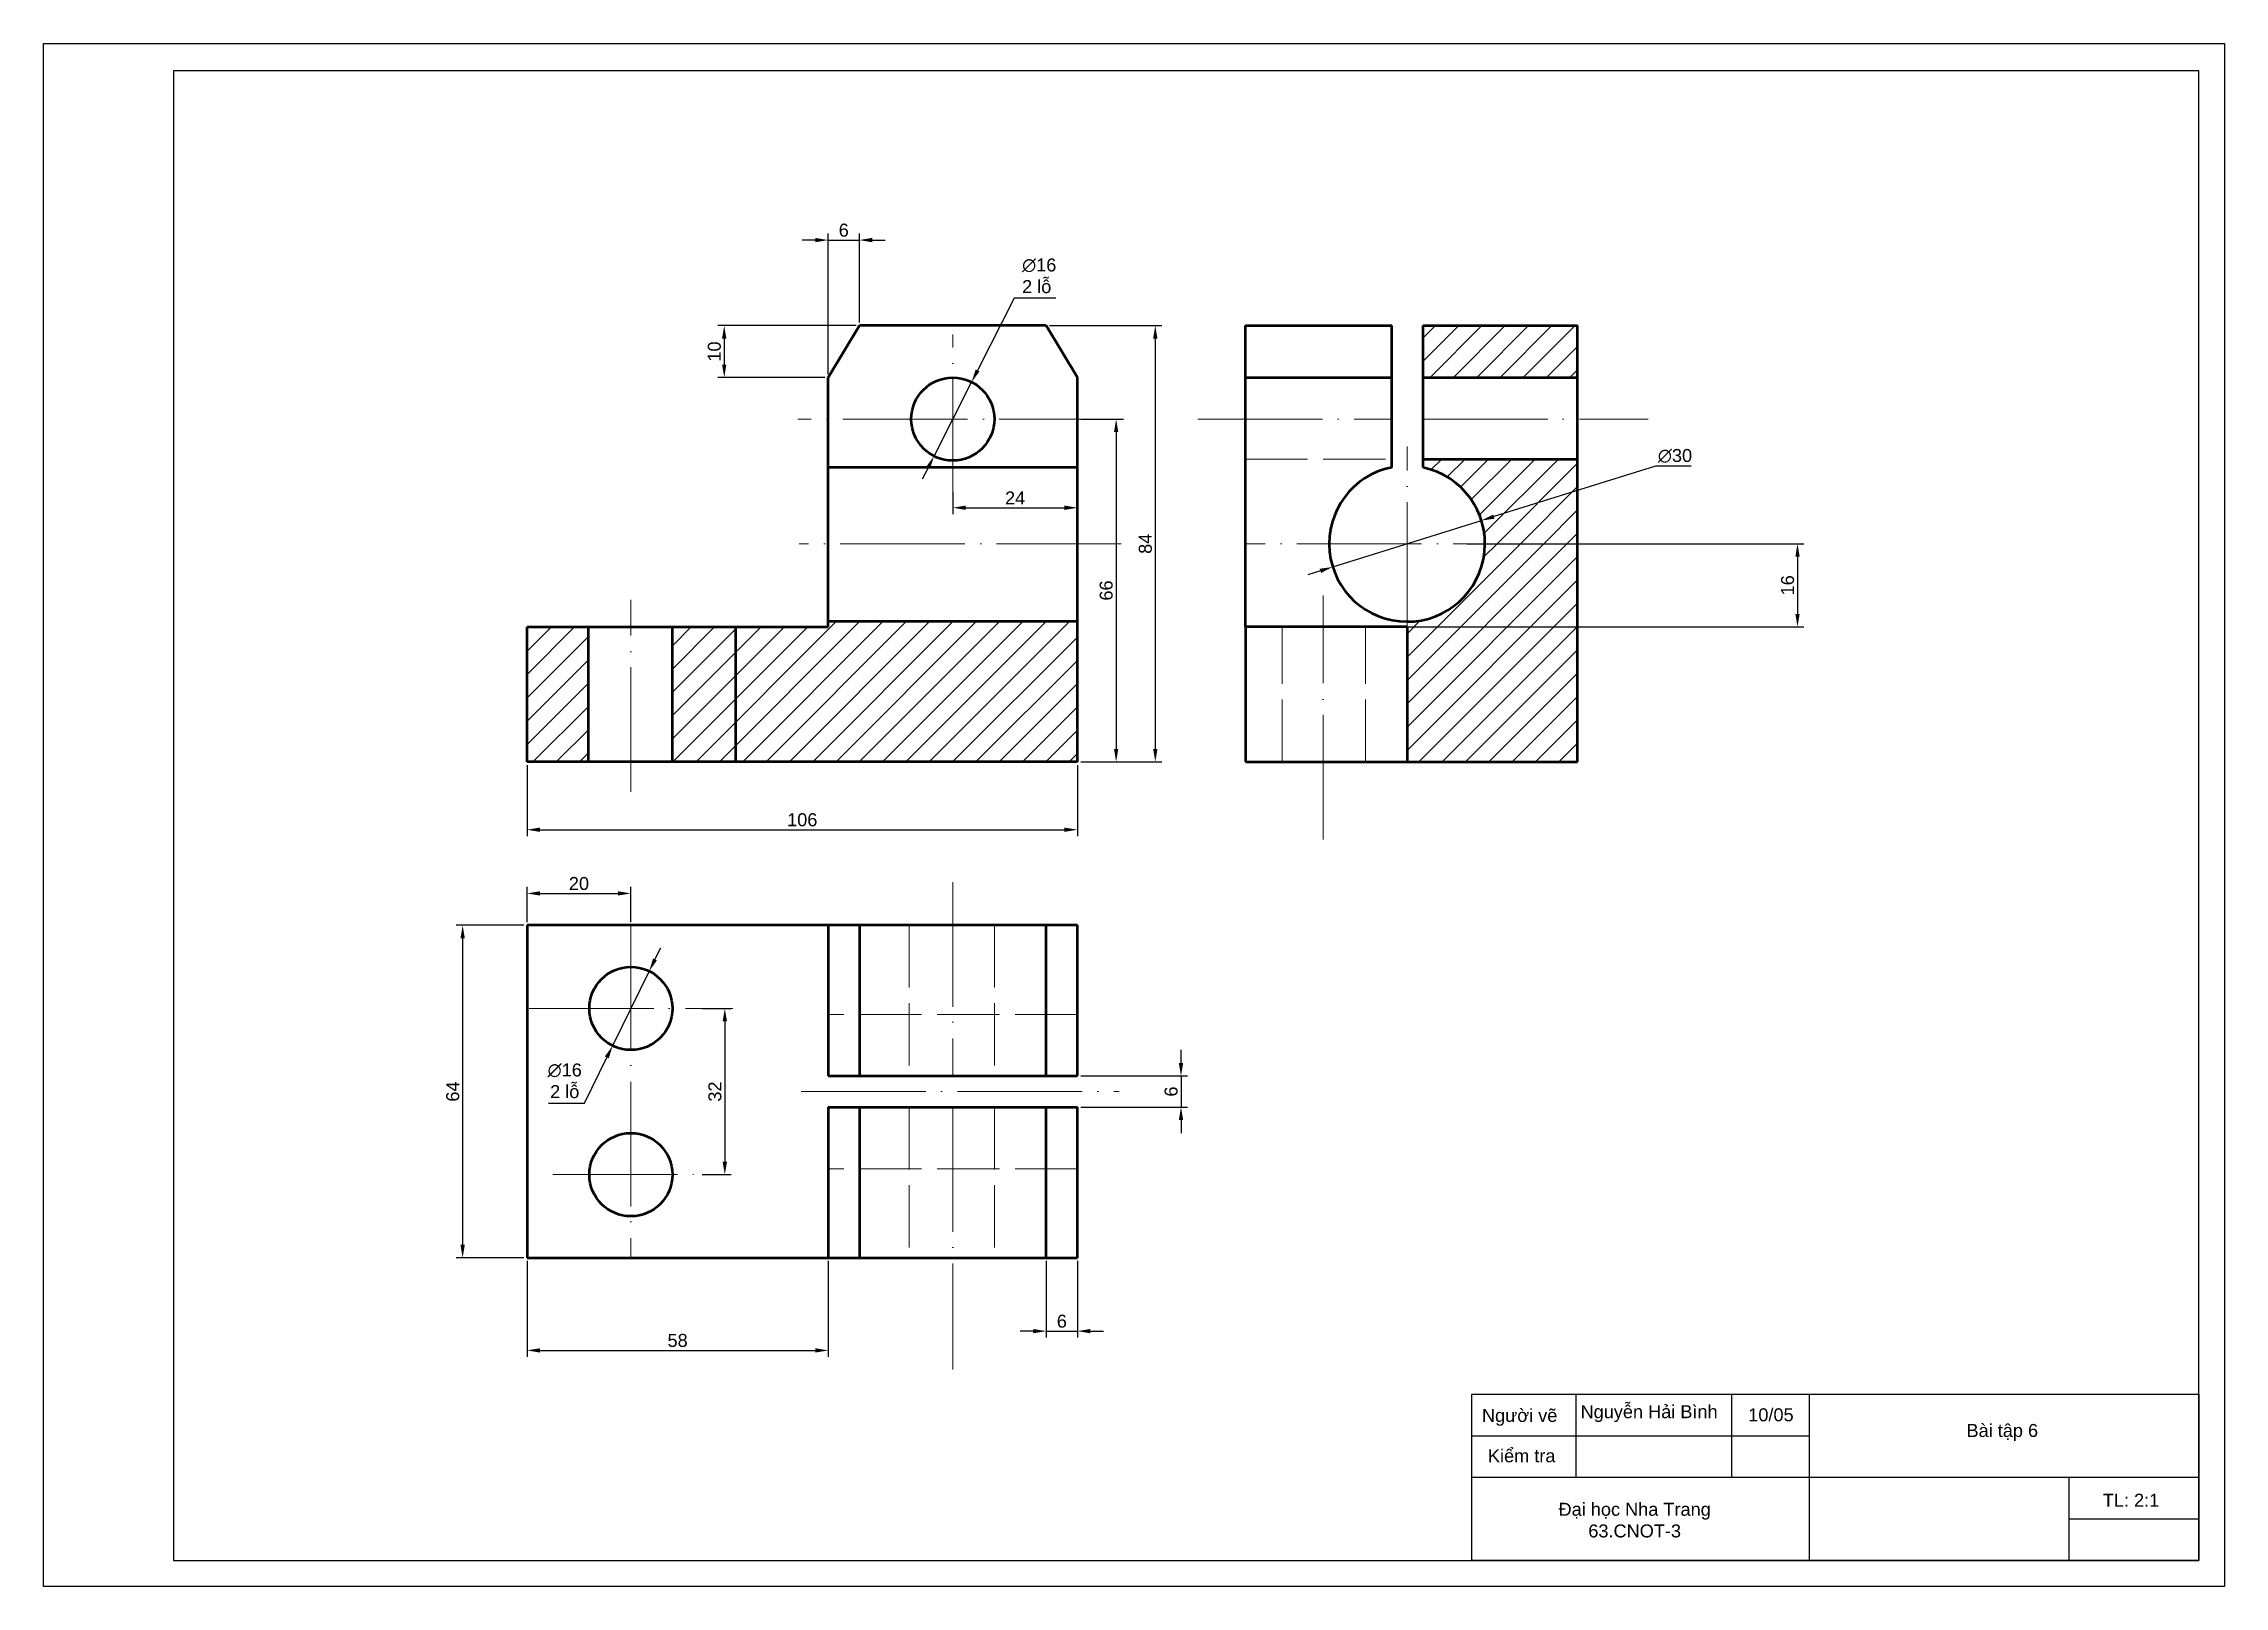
# Model space of a CAD drawing. Header units: millimetres. Extents: x 760 to 4139, y 0 to 297.
# Drawn here: x 2583 to 3003, y 0 to 297 of the extents above; entities that cross this region are included whole.
import ezdxf

# ---------------------------------------------------------------- set-up
doc = ezdxf.new("R2010")
doc.units = ezdxf.units.MM
doc.linetypes.add('ACAD_ISO02W100', pattern=[15, 12, -3])
doc.linetypes.add('ACAD_ISO04W100', pattern=[30, 24, -3, 0, -3])
for name, color, linetype, lineweight in [('liendam', 10, 'Continuous', 50), ('net dut', 50, 'ACAD_ISO02W100', 20), ('net manh', 193, 'Continuous', 20), ('truc', 130, 'ACAD_ISO04W100', 20)]:
    doc.layers.add(name, color=color, linetype=linetype, lineweight=lineweight)
doc.styles.add('chu1', font='arial.ttf')
doc.styles.get("Standard").update_dxf_attribs({"font": 'arial.ttf'})
doc.dimstyles.new('ISO-25', dxfattribs={"dimtxt": 2.5, "dimasz": 2.5, "dimexe": 1.25, "dimexo": 0.625, "dimtad": 1, "dimtoh": 1, "dimdec": 1, "dimtxsty": 'Standard', "dimcen": 2.5, "dimclrd": 256, "dimclre": 256, "dimclrt": 256, "dimadec": 0, "dimazin": 0, "dimtfac": 1, "dimtdec": 1, "dimtmove": 0, "dimatfit": 3, "dimfxl": 1, "dimarcsym": 0})
pattern_1 = [(45, (8.2215, 13.12), (-2.245064, 2.245064), [])]

msp = doc.modelspace()

# ---------------------------------------------------------------- texts
at = {"char_height": 2.5, "attachment_point": 1, "style": 'chu1'}
for s, width, heights, insert in [('\\pxi-1,l1,qd,t0;{\\fArial|b0|i0|c163|p34;Người vẽ}', 15.3728, [4.3], (2860.05, 34.16)), ('\\pxi-1,l1,qd,t0;{\\fArial|b0|i0|c163|p34;Nguyễn Hải Bình}', 28.748, [4.3], (2879.04, 34.88)), ('10/05 ', 7.0057, [0], (2911.34, 34.28)), ('\\pxqc;{\\fArial|b0|i0|c163|p34;\\C0;Bài tập \\fArial|b0|i0|c0|p34;6}', 22.8509, [0], (2948.84, 31.26)), ('\\pxqd,t0;{\\fArial|b0|i0|c163|p34;Kiểm tra }', 15.3728, [4.3], (2861.2, 26.39)), ('TL: 2:1', 12.2789, [0], (2979.62, 17.83)), ('\\pxqc;{\\fArial|b0|i0|c163|p34;Đại học Nha Trang\\P63.CNOT-3}', 49.865, [0], (2864.53, 16.09))]:
    msp.add_mtext_dynamic_manual_height_columns(s, width=width, gutter_width=12.5, heights=heights, dxfattribs=dict(at, insert=insert))

# ---------------------------------------------------------------- blocks, each defined once
blk = doc.blocks.new('*D63')
at = {"lineweight": -2, "transparency": 16777216}
for p, q in [((2676.14, 158.09), (2676.14, 144.42)), ((2782.14, 158.09), (2782.14, 144.42)), ((2678.64, 145.67), (2779.64, 145.67))]:
    blk.add_line(p, q, dxfattribs=at)
at = {"transparency": 16777216}
for points in [[(2678.64, 146.08), (2678.64, 145.25), (2676.14, 145.67)], [(2779.64, 146.08), (2779.64, 145.25), (2782.14, 145.67)]]:
    blk.add_solid(points, dxfattribs=at)
at = {"layer": 'Defpoints', "color": 0, "transparency": 16777216}
for p in [(2676.14, 158.72), (2782.14, 158.72), (2782.14, 145.67)]:
    blk.add_point(p, dxfattribs=at)
at = {"transparency": 16777216, "insert": (2729.14, 147.57), "char_height": 2.5, "attachment_point": 5}
blk.add_mtext('106', dxfattribs=at)
blk = doc.blocks.new('*D64')
at = {"lineweight": -2, "transparency": 16777216}
for p, q in [((2675.52, 127.26), (2662.49, 127.26)), ((2663.74, 124.76), (2663.74, 65.76)), ((2675.52, 63.26), (2662.49, 63.26))]:
    blk.add_line(p, q, dxfattribs=at)
at = {"transparency": 16777216}
for points in [[(2663.32, 124.76), (2664.16, 124.76), (2663.74, 127.26)], [(2663.32, 65.76), (2664.16, 65.76), (2663.74, 63.26)]]:
    blk.add_solid(points, dxfattribs=at)
at = {"layer": 'Defpoints', "color": 0, "transparency": 16777216}
for p in [(2676.14, 127.26), (2663.74, 63.26), (2676.14, 63.26)]:
    blk.add_point(p, dxfattribs=at)
at = {"transparency": 16777216, "insert": (2661.84, 95.26), "char_height": 2.5, "attachment_point": 5, "rotation": 90}
blk.add_mtext('64', dxfattribs=at)
blk = doc.blocks.new('*D65')
at = {"lineweight": -2, "transparency": 16777216}
for p, q in [((2734.14, 233.34), (2734.14, 260.43)), ((2740.14, 243.34), (2740.14, 260.43)), ((2731.64, 259.18), (2729.14, 259.18)), ((2734.14, 259.18), (2740.14, 259.18)), ((2742.64, 259.18), (2745.14, 259.18))]:
    blk.add_line(p, q, dxfattribs=at)
at = {"transparency": 16777216}
for points in [[(2731.64, 259.6), (2731.64, 258.76), (2734.14, 259.18)], [(2742.64, 259.6), (2742.64, 258.76), (2740.14, 259.18)]]:
    blk.add_solid(points, dxfattribs=at)
at = {"layer": 'Defpoints', "color": 0, "transparency": 16777216}
for p in [(2740.14, 259.18), (2740.14, 242.72), (2734.14, 232.72)]:
    blk.add_point(p, dxfattribs=at)
at = {"transparency": 16777216, "insert": (2737.14, 261.08), "char_height": 2.5, "attachment_point": 5}
blk.add_mtext('6', dxfattribs=at)
blk = doc.blocks.new('*D66')
at = {"lineweight": -2, "transparency": 16777216}
for p, q in [((2739.52, 242.72), (2712.87, 242.72)), ((2714.12, 240.22), (2714.12, 235.22)), ((2733.52, 232.72), (2712.87, 232.72))]:
    blk.add_line(p, q, dxfattribs=at)
at = {"transparency": 16777216}
for points in [[(2713.7, 240.22), (2714.53, 240.22), (2714.12, 242.72)], [(2713.7, 235.22), (2714.53, 235.22), (2714.12, 232.72)]]:
    blk.add_solid(points, dxfattribs=at)
at = {"layer": 'Defpoints', "color": 0, "transparency": 16777216}
for p in [(2740.14, 242.72), (2714.12, 232.72), (2734.14, 232.72)]:
    blk.add_point(p, dxfattribs=at)
at = {"transparency": 16777216, "insert": (2712.22, 237.72), "char_height": 2.5, "attachment_point": 5, "rotation": 90}
blk.add_mtext('10', dxfattribs=at)
blk = doc.blocks.new('*D67')
at = {"lineweight": -2, "transparency": 16777216}
for p, q in [((2676.14, 62.64), (2676.14, 44.18)), ((2734.14, 62.64), (2734.14, 44.18)), ((2678.64, 45.43), (2731.64, 45.43))]:
    blk.add_line(p, q, dxfattribs=at)
at = {"transparency": 16777216}
for points in [[(2678.64, 45.84), (2678.64, 45.01), (2676.14, 45.43)], [(2731.64, 45.84), (2731.64, 45.01), (2734.14, 45.43)]]:
    blk.add_solid(points, dxfattribs=at)
at = {"layer": 'Defpoints', "color": 0, "transparency": 16777216}
for p in [(2676.14, 63.26), (2734.14, 63.26), (2734.14, 45.43)]:
    blk.add_point(p, dxfattribs=at)
at = {"transparency": 16777216, "insert": (2705.14, 47.33), "char_height": 2.5, "attachment_point": 5}
blk.add_mtext('58', dxfattribs=at)
blk = doc.blocks.new('*D68')
at = {"lineweight": -2, "transparency": 16777216}
for p, q in [((2776.77, 242.72), (2798.39, 242.72)), ((2797.14, 240.22), (2797.14, 161.22)), ((2782.77, 158.72), (2798.39, 158.72))]:
    blk.add_line(p, q, dxfattribs=at)
at = {"transparency": 16777216}
for points in [[(2796.72, 240.22), (2797.55, 240.22), (2797.14, 242.72)], [(2796.72, 161.22), (2797.55, 161.22), (2797.14, 158.72)]]:
    blk.add_solid(points, dxfattribs=at)
at = {"layer": 'Defpoints', "color": 0, "transparency": 16777216}
for p in [(2776.14, 242.72), (2782.14, 158.72), (2797.14, 158.72)]:
    blk.add_point(p, dxfattribs=at)
at = {"transparency": 16777216, "insert": (2795.23, 200.72), "char_height": 2.5, "attachment_point": 5, "rotation": 90}
blk.add_mtext('84', dxfattribs=at)
blk = doc.blocks.new('*D69')
at = {"lineweight": -2, "transparency": 16777216}
for p, q in [((2802.09, 100.76), (2802.09, 103.26)), ((2782.77, 98.26), (2803.34, 98.26)), ((2802.09, 98.26), (2802.09, 92.26)), ((2782.77, 92.26), (2803.34, 92.26)), ((2802.09, 89.76), (2802.09, 87.26))]:
    blk.add_line(p, q, dxfattribs=at)
at = {"transparency": 16777216}
for points in [[(2801.67, 100.76), (2802.51, 100.76), (2802.09, 98.26)], [(2801.67, 89.76), (2802.51, 89.76), (2802.09, 92.26)]]:
    blk.add_solid(points, dxfattribs=at)
at = {"layer": 'Defpoints', "color": 0, "transparency": 16777216}
for p in [(2782.14, 98.26), (2782.14, 92.26), (2802.09, 92.26)]:
    blk.add_point(p, dxfattribs=at)
at = {"transparency": 16777216, "insert": (2800.19, 95.26), "char_height": 2.5, "attachment_point": 5, "rotation": 90}
blk.add_mtext('6', dxfattribs=at)
blk = doc.blocks.new('*D70')
at = {"lineweight": -2, "transparency": 16777216}
for p, q in [((2857.16, 200.72), (2922.07, 200.72)), ((2920.82, 198.22), (2920.82, 187.22)), ((2827.03, 184.72), (2922.07, 184.72))]:
    blk.add_line(p, q, dxfattribs=at)
at = {"transparency": 16777216}
for points in [[(2920.41, 198.22), (2921.24, 198.22), (2920.82, 200.72)], [(2920.41, 187.22), (2921.24, 187.22), (2920.82, 184.72)]]:
    blk.add_solid(points, dxfattribs=at)
at = {"layer": 'Defpoints', "color": 0, "transparency": 16777216}
for p in [(2856.53, 200.72), (2826.41, 184.72), (2920.82, 184.72)]:
    blk.add_point(p, dxfattribs=at)
at = {"transparency": 16777216, "insert": (2918.92, 192.72), "char_height": 2.5, "attachment_point": 5, "rotation": 90}
blk.add_mtext('16', dxfattribs=at)
blk = doc.blocks.new('*D71')
at = {"lineweight": -2, "transparency": 16777216}
for p, q in [((2758.14, 210.69), (2758.14, 206.4)), ((2782.14, 210.69), (2782.14, 206.4)), ((2760.64, 207.65), (2779.64, 207.65))]:
    blk.add_line(p, q, dxfattribs=at)
at = {"transparency": 16777216}
for points in [[(2760.64, 208.07), (2760.64, 207.23), (2758.14, 207.65)], [(2779.64, 208.07), (2779.64, 207.23), (2782.14, 207.65)]]:
    blk.add_solid(points, dxfattribs=at)
at = {"layer": 'Defpoints', "color": 0, "transparency": 16777216}
for p in [(2758.14, 211.31), (2782.14, 211.31), (2782.14, 207.65)]:
    blk.add_point(p, dxfattribs=at)
at = {"transparency": 16777216, "insert": (2770.14, 209.53), "char_height": 2.5, "attachment_point": 5}
blk.add_mtext('24', dxfattribs=at)
blk = doc.blocks.new('*D72')
at = {"lineweight": -2, "transparency": 16777216}
for p, q in [((2782.77, 224.72), (2790.85, 224.72)), ((2789.6, 222.22), (2789.6, 161.22)), ((2782.77, 158.72), (2790.85, 158.72))]:
    blk.add_line(p, q, dxfattribs=at)
at = {"transparency": 16777216}
for points in [[(2789.18, 222.22), (2790.01, 222.22), (2789.6, 224.72)], [(2789.18, 161.22), (2790.01, 161.22), (2789.6, 158.72)]]:
    blk.add_solid(points, dxfattribs=at)
at = {"layer": 'Defpoints', "color": 0, "transparency": 16777216}
for p in [(2782.14, 224.72), (2782.14, 158.72), (2789.6, 158.72)]:
    blk.add_point(p, dxfattribs=at)
at = {"transparency": 16777216, "insert": (2787.69, 191.72), "char_height": 2.5, "attachment_point": 5, "rotation": 90}
blk.add_mtext('66', dxfattribs=at)
blk = doc.blocks.new('*D73')
at = {"lineweight": -2, "transparency": 16777216}
for p, q in [((2676.14, 127.89), (2676.14, 134.65)), ((2696.14, 127.89), (2696.14, 134.65)), ((2678.64, 133.4), (2693.64, 133.4))]:
    blk.add_line(p, q, dxfattribs=at)
at = {"transparency": 16777216}
for points in [[(2678.64, 133.82), (2678.64, 132.99), (2676.14, 133.4)], [(2693.64, 133.82), (2693.64, 132.99), (2696.14, 133.4)]]:
    blk.add_solid(points, dxfattribs=at)
at = {"layer": 'Defpoints', "color": 0, "transparency": 16777216}
for p in [(2696.14, 133.4), (2676.14, 127.26), (2696.14, 127.26)]:
    blk.add_point(p, dxfattribs=at)
at = {"transparency": 16777216, "insert": (2686.14, 135.3), "char_height": 2.5, "attachment_point": 5}
blk.add_mtext('20', dxfattribs=at)
blk = doc.blocks.new('*D74')
at = {"lineweight": -2, "transparency": 16777216}
for p, q in [((2709.84, 111.26), (2715.48, 111.26)), ((2714.23, 108.76), (2714.23, 81.76)), ((2709.84, 79.26), (2715.48, 79.26))]:
    blk.add_line(p, q, dxfattribs=at)
at = {"transparency": 16777216}
for points in [[(2713.81, 108.76), (2714.65, 108.76), (2714.23, 111.26)], [(2713.81, 81.76), (2714.65, 81.76), (2714.23, 79.26)]]:
    blk.add_solid(points, dxfattribs=at)
at = {"layer": 'Defpoints', "color": 0, "transparency": 16777216}
for p in [(2709.22, 111.26), (2709.22, 79.26), (2714.23, 79.26)]:
    blk.add_point(p, dxfattribs=at)
at = {"transparency": 16777216, "insert": (2712.33, 95.26), "char_height": 2.5, "attachment_point": 5, "rotation": 90}
blk.add_mtext('32', dxfattribs=at)
blk = doc.blocks.new('*D75')
at = {"lineweight": -2, "transparency": 16777216}
for p, q in [((2893.45, 215.66), (2862.33, 205.94)), ((2900.37, 215.66), (2893.45, 215.66)), ((2831.31, 196.25), (2859.95, 205.19)), ((2828.93, 195.5), (2826.54, 194.75))]:
    blk.add_line(p, q, dxfattribs=at)
at = {"transparency": 16777216}
for points in [[(2862.21, 206.34), (2862.46, 205.54), (2859.95, 205.19)], [(2828.8, 195.9), (2829.05, 195.1), (2831.31, 196.25)]]:
    blk.add_solid(points, dxfattribs=at)
at = {"layer": 'Defpoints', "color": 0, "transparency": 16777216}
for p in [(2859.95, 205.19), (2831.31, 196.25)]:
    blk.add_point(p, dxfattribs=at)
at = {"transparency": 16777216, "insert": (2897.23, 217.63), "char_height": 2.5, "attachment_point": 5}
blk.add_mtext('∅30', dxfattribs=at)
blk = doc.blocks.new('*D76')
at = {"lineweight": -2, "transparency": 16777216}
for p, q in [((2769.97, 248), (2762.9, 234.08)), ((2778, 248), (2769.97, 248)), ((2754.52, 217.59), (2761.77, 231.85)), ((2753.39, 215.36), (2752.26, 213.13))]:
    blk.add_line(p, q, dxfattribs=at)
at = {"transparency": 16777216}
for points in [[(2762.53, 234.27), (2763.27, 233.89), (2761.77, 231.85)], [(2753.02, 215.55), (2753.76, 215.17), (2754.52, 217.59)]]:
    blk.add_solid(points, dxfattribs=at)
at = {"layer": 'Defpoints', "color": 0, "transparency": 16777216}
for p in [(2761.77, 231.85), (2754.52, 217.59)]:
    blk.add_point(p, dxfattribs=at)
at = {"transparency": 16777216, "insert": (2774.3, 252.29), "char_height": 2.5, "width": 12.934, "attachment_point": 5}
blk.add_mtext(' ∅16\\P2 l{\\fArial|b0|i0|c163|p34;ỗ}', dxfattribs=at)
blk = doc.blocks.new('*D77')
at = {"lineweight": -2, "transparency": 16777216}
for p, q in [((2700.78, 120.69), (2701.88, 122.93)), ((2699.67, 118.44), (2692.62, 104.08)), ((2687.18, 93.02), (2691.51, 101.84)), ((2680.25, 93.02), (2687.18, 93.02))]:
    blk.add_line(p, q, dxfattribs=at)
at = {"transparency": 16777216}
for points in [[(2700.4, 120.87), (2701.15, 120.5), (2699.67, 118.44)], [(2691.14, 102.02), (2691.89, 101.66), (2692.62, 104.08)]]:
    blk.add_solid(points, dxfattribs=at)
at = {"layer": 'Defpoints', "color": 0, "transparency": 16777216}
for p in [(2699.67, 118.44), (2692.62, 104.08)]:
    blk.add_point(p, dxfattribs=at)
at = {"transparency": 16777216, "insert": (2683.4, 97.31), "char_height": 2.5, "width": 11.7196, "attachment_point": 5}
blk.add_mtext('∅16\\P2 l{\\fArial|b0|i0|c163|p34;ỗ }', dxfattribs=at)
blk = doc.blocks.new('*D78')
at = {"lineweight": -2, "transparency": 16777216}
for p, q in [((2776.14, 62.64), (2776.14, 47.89)), ((2782.14, 62.64), (2782.14, 47.89)), ((2773.64, 49.14), (2771.14, 49.14)), ((2776.14, 49.14), (2782.14, 49.14)), ((2784.64, 49.14), (2787.14, 49.14))]:
    blk.add_line(p, q, dxfattribs=at)
at = {"transparency": 16777216}
for points in [[(2773.64, 49.55), (2773.64, 48.72), (2776.14, 49.14)], [(2784.64, 49.55), (2784.64, 48.72), (2782.14, 49.14)]]:
    blk.add_solid(points, dxfattribs=at)
at = {"layer": 'Defpoints', "color": 0, "transparency": 16777216}
for p in [(2776.14, 63.26), (2782.14, 63.26), (2782.14, 49.14)]:
    blk.add_point(p, dxfattribs=at)
at = {"transparency": 16777216, "insert": (2779.14, 51.04), "char_height": 2.5, "attachment_point": 5}
blk.add_mtext('6', dxfattribs=at)

# ---------------------------------------------------------------- dimensions: what is measured, and where the dimension line sits
for base, p1, p2, picture, middle in [((2740.14, 259.18), (2734.14, 232.72), (2740.14, 242.72), '*D65', (2737.14, 261.08)), ((2782.14, 207.65), (2758.14, 211.31), (2782.14, 211.31), '*D71', (2770.14, 209.53)), ((2782.14, 145.67), (2676.14, 158.72), (2782.14, 158.72), '*D63', (2729.14, 147.57)), ((2696.14, 133.4), (2676.14, 127.26), (2696.14, 127.26), '*D73', (2686.14, 135.3)), ((2734.14, 45.43), (2676.14, 63.26), (2734.14, 63.26), '*D67', (2705.14, 47.33)), ((2782.14, 49.14), (2776.14, 63.26), (2782.14, 63.26), '*D78', (2779.14, 51.04))]:
    dim = msp.add_linear_dim(base=base, p1=p1, p2=p2, dimstyle='ISO-25')
    dim.commit()
    dim.dimension.update_dxf_attribs({"geometry": picture, "text_midpoint": middle})
dim = msp.add_diameter_dim_2p(p1=(2754.52, 217.59), p2=(2761.77, 231.85), text=' <>\\P2 l{\\fArial|b0|i0|c163|p34;ỗ}', dimstyle='ISO-25')
dim.commit()
dim.dimension.update_dxf_attribs({"geometry": '*D76', "text_midpoint": (2774.3, 248), "dimtype": 163})
for base, p1, p2, picture, middle in [((2714.12, 232.72), (2740.14, 242.72), (2734.14, 232.72), '*D66', (2712.22, 237.72)), ((2797.14, 158.72), (2776.14, 242.72), (2782.14, 158.72), '*D68', (2795.23, 200.72)), ((2789.6, 158.72), (2782.14, 224.72), (2782.14, 158.72), '*D72', (2787.69, 191.72)), ((2920.82, 184.72), (2856.53, 200.72), (2826.41, 184.72), '*D70', (2918.92, 192.72)), ((2663.74, 63.26), (2676.14, 127.26), (2676.14, 63.26), '*D64', (2661.84, 95.26)), ((2714.23, 79.26), (2709.22, 111.26), (2709.22, 79.26), '*D74', (2712.33, 95.26)), ((2802.09, 92.26), (2782.14, 98.26), (2782.14, 92.26), '*D69', (2800.19, 95.26))]:
    dim = msp.add_linear_dim(base=base, p1=p1, p2=p2, angle=90, dimstyle='ISO-25')
    dim.commit()
    dim.dimension.update_dxf_attribs({"geometry": picture, "text_midpoint": middle})
dim = msp.add_diameter_dim_2p(p1=(2831.31, 196.25), p2=(2859.95, 205.19), dimstyle='ISO-25')
dim.commit()
dim.dimension.update_dxf_attribs({"geometry": '*D75', "text_midpoint": (2897.23, 215.66), "dimtype": 163})
dim = msp.add_diameter_dim_2p(p1=(2699.67, 118.44), p2=(2692.62, 104.08), text='<>\\P2 l{\\fArial|b0|i0|c163|p34;ỗ }', dimstyle='ISO-25')
dim.commit()
dim.dimension.update_dxf_attribs({"geometry": '*D77', "text_midpoint": (2683.4, 97.31)})

# ---------------------------------------------------------------- hatches: boundary and pattern name
at = {"layer": 'net manh'}
h = msp.add_hatch(dxfattribs=at)
h.set_pattern_fill('ANSI31', color=256)
h.set_pattern_definition(pattern_1)
h.paths.add_polyline_path([(2878.48, 242.72), (2848.71, 242.72), (2848.71, 232.72), (2878.48, 232.72)])
h.paths.add_polyline_path([(2878.48, 217.02), (2848.71, 217.02), (2848.71, 215.4, -0.354951), (2860.63, 200.72), (2878.48, 200.72)])
h = msp.add_hatch(dxfattribs=at)
h.set_pattern_fill('ANSI31', color=256)
h.set_pattern_definition(pattern_1)
h.paths.add_polyline_path([(2878.48, 184.72), (2878.48, 200.72), (2860.63, 200.72, -0.414214), (2845.63, 185.72), (2845.63, 184.72), (2845.63, 158.72), (2878.48, 158.72)])
h = msp.add_hatch(dxfattribs=at)
h.set_pattern_fill('ANSI31', color=256)
h.set_pattern_definition(pattern_1)
h.paths.add_polyline_path([(2687.97, 184.72), (2676.14, 184.72), (2676.14, 158.72), (2687.97, 158.72)])
h.paths.add_polyline_path([(2716.26, 184.72), (2704.14, 184.72), (2704.14, 158.72), (2716.26, 158.72)])
h.paths.add_polyline_path([(2782.14, 185.72), (2734.14, 185.72), (2734.14, 184.72), (2716.26, 184.72), (2716.26, 158.72), (2782.14, 158.72)])

# ---------------------------------------------------------------- linework, layer by layer
for p, q in [((2878.1, 37), (2878.1, 21)), ((2908.1, 37), (2908.1, 21)), ((2923.1, 37), (2923.1, 5)), ((2858.1, 29), (2923.1, 29)), ((2858.1, 21), (2998.1, 21)), ((2973.1, 21), (2973.1, 5)), ((2998.1, 21), (2998.1, 5)), ((2973.1, 13), (2998.1, 13))]:
    msp.add_line(p, q)
for points in [[(2583.04, 0), (2583.04, 297), (3003.04, 297), (3003.04, 0), (2583.04, 0)], [(2608.04, 5), (2998.1, 5), (2998.1, 291.78), (2608.04, 291.78)], [(2998.1, 5), (2858.1, 5), (2858.1, 37), (2998.1, 37)]]:
    msp.add_lwpolyline(points, close=True)
at = {"layer": 'liendam'}
for p, q in [((2734.14, 232.72), (2740.14, 242.72)), ((2776.14, 242.72), (2740.14, 242.72)), ((2776.14, 242.72), (2776.14, 242.72)), ((2782.14, 232.72), (2776.14, 242.72)), ((2814.48, 184.72), (2814.48, 242.72)), ((2814.48, 242.72), (2842.67, 242.72)), ((2842.67, 215.42), (2842.67, 242.72)), ((2848.71, 215.4), (2848.71, 242.72)), ((2848.71, 242.72), (2878.48, 242.72)), ((2878.48, 184.72), (2878.48, 242.72)), ((2734.14, 184.72), (2734.14, 232.72)), ((2734.14, 232.72), (2734.14, 232.72)), ((2782.14, 158.72), (2782.14, 232.72)), ((2814.48, 232.72), (2842.67, 232.72)), ((2848.71, 232.72), (2878.48, 232.72)), ((2848.71, 232.67), (2878.48, 232.72)), ((2782.14, 215.42), (2734.14, 215.42)), ((2848.71, 217.02), (2878.48, 217.02)), ((2782.14, 185.72), (2734.14, 185.72)), ((2676.14, 158.72), (2676.14, 184.72)), ((2676.14, 184.72), (2734.14, 184.72)), ((2687.97, 158.72), (2687.97, 184.72)), ((2704.14, 158.72), (2704.14, 184.72)), ((2716.26, 184.72), (2716.26, 158.72)), ((2845.63, 184.72), (2814.48, 184.72)), ((2814.48, 184.72), (2814.48, 158.72)), ((2845.63, 184.72), (2845.63, 158.72)), ((2878.48, 158.72), (2878.48, 184.72)), ((2782.14, 158.72), (2676.14, 158.72)), ((2814.48, 158.72), (2878.48, 158.72)), ((2782.14, 127.26), (2676.14, 127.26)), ((2676.14, 127.26), (2676.14, 63.26)), ((2734.14, 127.26), (2734.14, 98.26)), ((2740.14, 127.26), (2740.14, 98.26)), ((2776.14, 98.26), (2776.14, 127.26)), ((2782.14, 98.26), (2782.14, 127.26)), ((2734.14, 98.26), (2782.14, 98.26)), ((2734.14, 92.26), (2782.14, 92.26)), ((2734.14, 92.26), (2734.14, 63.26)), ((2740.14, 92.26), (2740.14, 63.26)), ((2776.14, 63.26), (2776.14, 92.26)), ((2782.14, 63.26), (2782.14, 92.26)), ((2676.14, 63.26), (2782.14, 63.26))]:
    msp.add_line(p, q, dxfattribs=at)
for centre in [(2758.14, 224.72), (2696.14, 111.26), (2696.14, 79.26)]:
    msp.add_circle(centre, 8, dxfattribs=at)
msp.add_arc((2845.63, 200.72), 15, 101.3947, 78.1695, dxfattribs=at)
at = {"layer": 'net dut'}
for p, q in [((2814.48, 232.62), (2842.67, 232.66)), ((2814.48, 217.02), (2842.67, 217.02)), ((2821.58, 158.72), (2821.58, 184.72)), ((2837.62, 158.72), (2837.62, 184.72)), ((2749.75, 127.26), (2749.75, 98.26)), ((2766.14, 127.26), (2766.14, 98.26)), ((2782.14, 110.08), (2734.14, 110.08)), ((2749.75, 92.26), (2749.75, 63.26)), ((2766.14, 92.26), (2766.14, 63.26)), ((2782.14, 80.4), (2734.14, 80.4))]:
    msp.add_line(p, q, dxfattribs=at)
at = {"layer": 'truc'}
for p, q in [((2758.14, 208.43), (2758.14, 241.01)), ((2791.05, 224.72), (2728.29, 224.72)), ((2805.33, 224.72), (2842.67, 224.72)), ((2848.71, 224.72), (2892.08, 224.72)), ((2845.63, 184.72), (2845.63, 219.46)), ((2790.54, 200.72), (2728.53, 200.72)), ((2878.48, 200.72), (2814.48, 200.72)), ((2696.14, 152.94), (2696.14, 189.94)), ((2829.49, 143.76), (2829.49, 190.74)), ((2758.14, 135.59), (2758.14, 98.26)), ((2696.14, 127.26), (2696.14, 63.26)), ((2676.53, 111.26), (2715.76, 111.26)), ((2728.96, 95.26), (2790.17, 95.26)), ((2758.14, 92.26), (2758.14, 41.77)), ((2681.1, 79.26), (2711.19, 79.26))]:
    msp.add_line(p, q, dxfattribs=at)

msp.set_redraw_order([(e.dxf.handle, doc.entitydb.next_handle()) for e in msp.query("TEXT MTEXT ATTDEF DIMENSION ARC_DIMENSION")])  # texts and dimensions are drawn at this point

doc.saveas('drawing.dxf')
